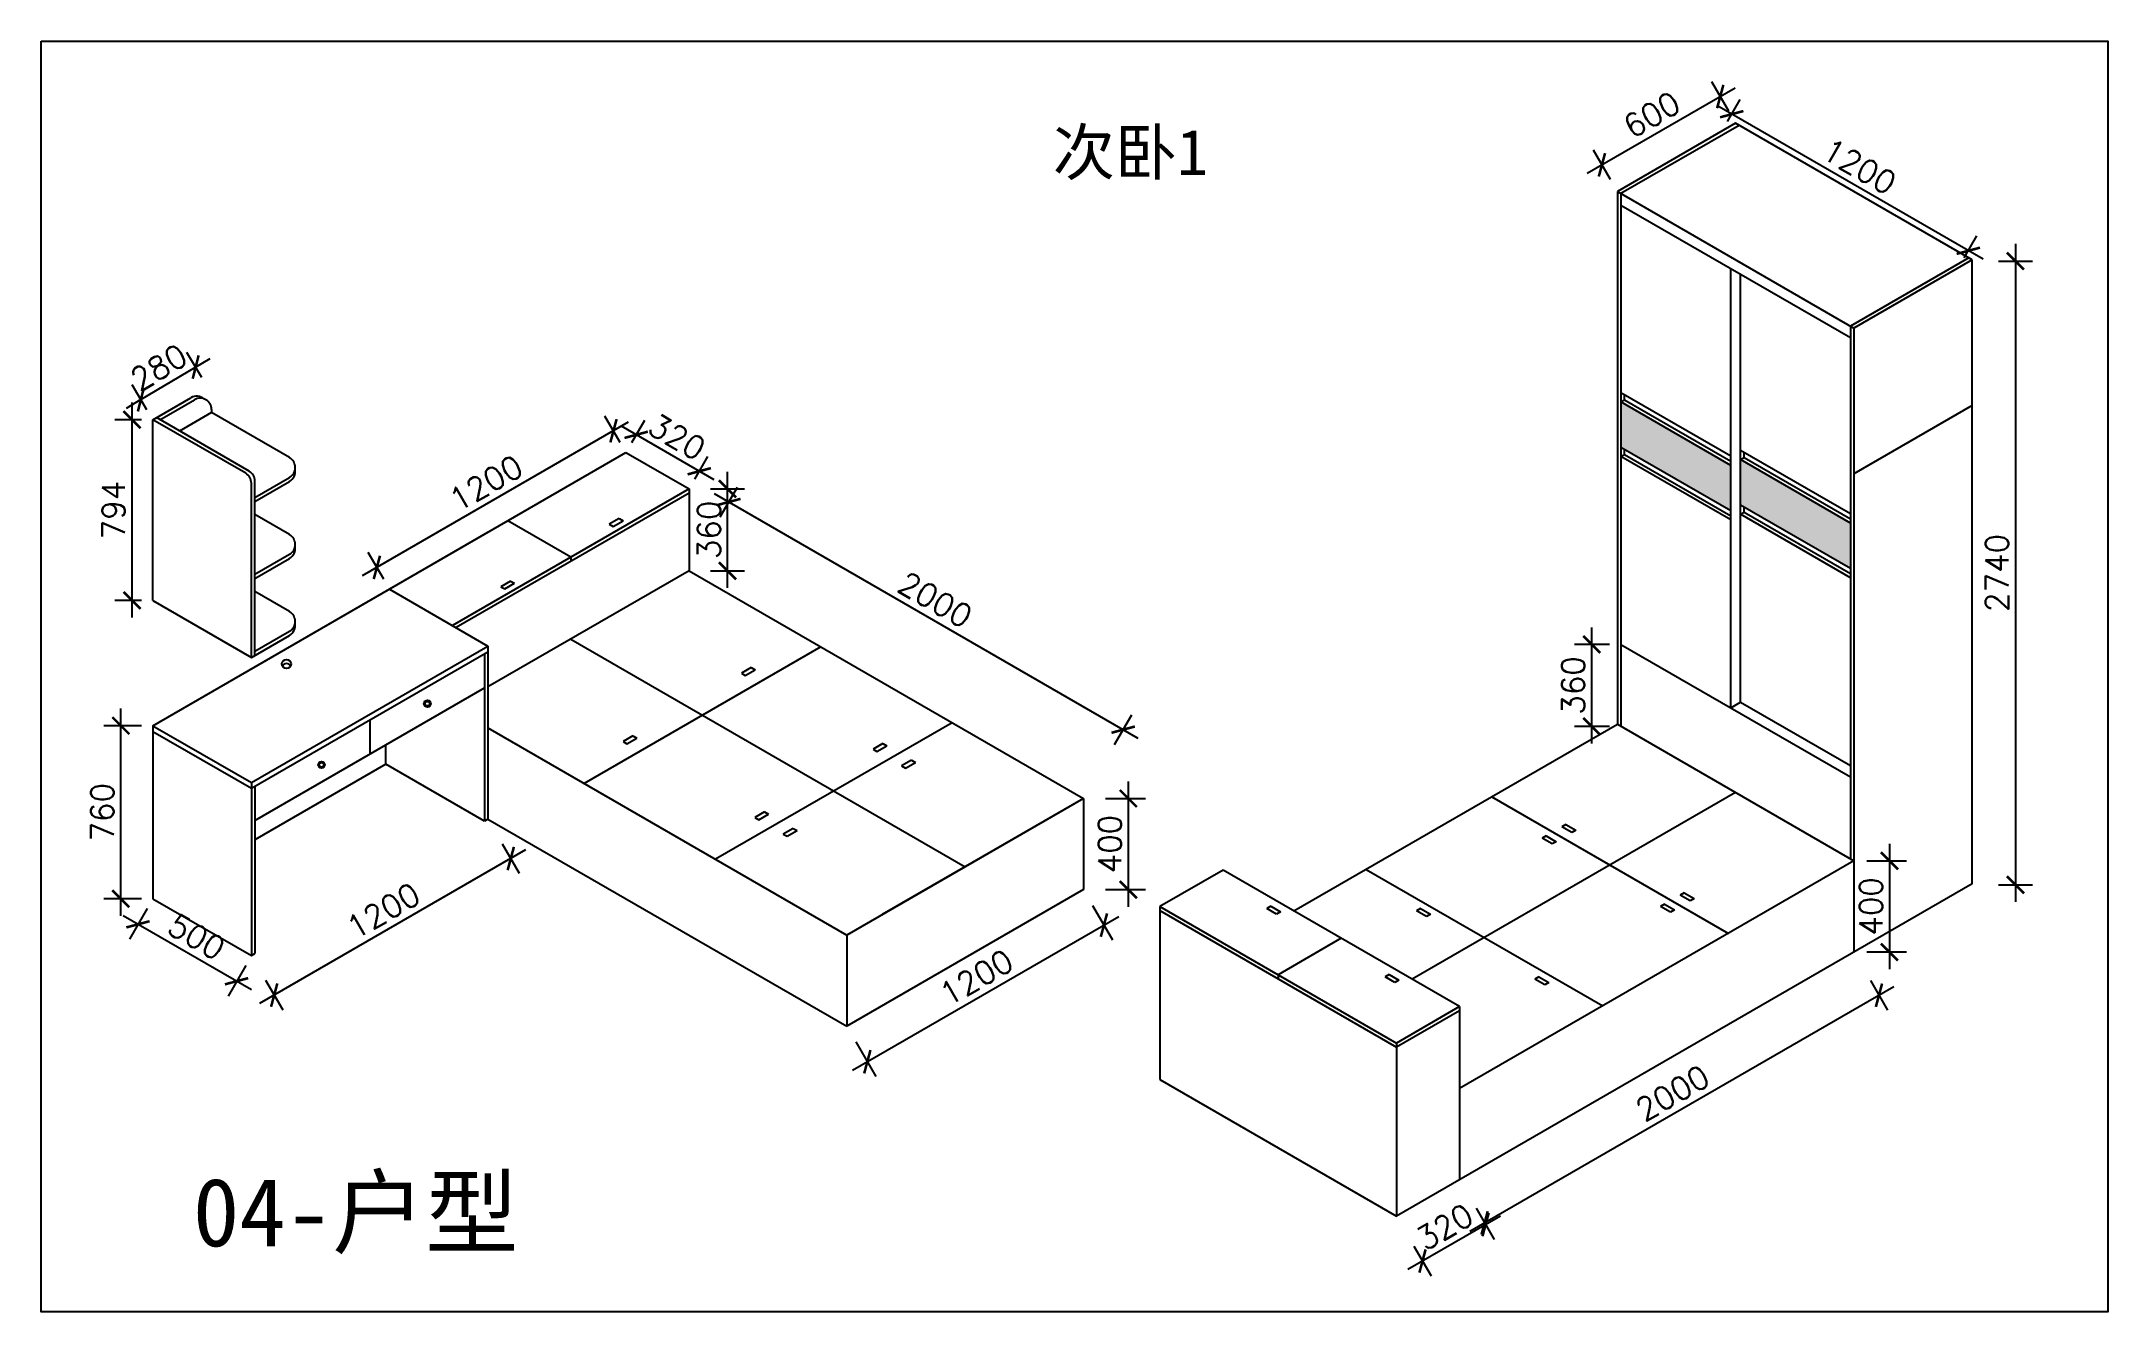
# Model space of a CAD drawing. Header units: millimetres. Extents: x 197048 to 234198, y -884 to 47075.
# Drawn here: x 211738 to 220813, y 2031 to 7611 of the extents above; entities that cross this region are included whole.
import ezdxf

# ---------------------------------------------------------------- set-up
doc = ezdxf.new("R2010")
doc.units = ezdxf.units.MM
doc.header["$PDMODE"] = 35
doc.header["$PDSIZE"] = -10
doc.layers.add('1', color=7, linetype='Continuous')
doc.styles.add('_TCH_DIM', font='simplex.shx')
doc.styles.add('样式 1', font='')
doc.styles.get('样式 1').set_extended_font_data('FangSong_GB2312')
doc.dimstyles.new('平面内标注', dxfattribs={"dimscale": 50, "dimtxt": 2, "dimasz": 1.5, "dimexe": 1.5, "dimexo": 1, "dimtad": 1, "dimdec": 0, "dimdsep": 46, "dimtxsty": '_TCH_DIM', "dimblk": 'ARCHTICK', "dimcen": 2.5, "dimdle": 1.5, "dimclrd": 8, "dimclre": 8, "dimadec": 0, "dimazin": 0, "dimtfac": 1, "dimtdec": 0, "dimtix": 1, "dimtmove": 2, "dimatfit": 3, "dimfxl": 0, "dimarcsym": 0})

msp = doc.modelspace()

# ---------------------------------------------------------------- texts
at = {"color": 1, "insert": (216179.9, 7001.4), "char_height": 200, "width": 3807.521, "attachment_point": 7, "style": '样式 1'}
msp.add_mtext('{\\fSimHei|b0|i0|c134|p2;次卧1}', dxfattribs=at)
at = {"color": 3, "insert": (212403.2, 2283), "char_height": 300, "width": 6550.843, "attachment_point": 7, "style": '样式 1'}
msp.add_mtext('{\\fSimHei|b0|i0|c134|p2;04-户型}', dxfattribs=at)

# ---------------------------------------------------------------- blocks, each defined once
blk = doc.blocks.new('_ArchTick')
at = {"color": 0, "linetype": 'ByBlock', "const_width": 0.15}
blk.add_lwpolyline([(-0.5, -0.5), (0.5, 0.5)], dxfattribs=at)
blk = doc.blocks.new('*D425')
at = {"layer": '1', "color": 8, "lineweight": -2}
for p, q in [((212660.1, 3445.1), (212097.2, 3770.1)), ((212202.1, 3801.8), (212124.6, 3667.7)), ((212635.1, 3551.8), (212557.6, 3417.7))]:
    blk.add_line(p, q, dxfattribs=at)
at = {"layer": 'Defpoints', "color": 0}
for p in [(212227.1, 3845.1), (212162.1, 3732.6), (212660.1, 3595.1)]:
    blk.add_point(p, dxfattribs=at)
at = {"layer": '1', "color": 8, "lineweight": -2, "xscale": 75, "yscale": 75, "zscale": 75}
for p, rotation in [((212162.1, 3732.6), 149.9999999999986), ((212595.1, 3482.6), 329.9999999999986)]:
    blk.add_blockref('_ArchTick', p, dxfattribs=dict(at, rotation=rotation))
at = {"layer": '1', "color": 0, "insert": (212419.3, 3678), "char_height": 100, "attachment_point": 5, "rotation": 330, "style": '_TCH_DIM'}
blk.add_mtext('500', dxfattribs=at)
blk = doc.blocks.new('*D426')
at = {"layer": '1', "color": 8, "lineweight": -2}
for p, q in [((212086.8, 3770.1), (212086.8, 4680.1)), ((212177.1, 4605.1), (212011.8, 4605.1)), ((212177.1, 3845.1), (212011.8, 3845.1))]:
    blk.add_line(p, q, dxfattribs=at)
at = {"layer": 'Defpoints', "color": 0}
for p in [(212086.8, 4605.1), (212227.1, 4605.1), (212227.1, 3845.1)]:
    blk.add_point(p, dxfattribs=at)
at = {"layer": '1', "color": 8, "lineweight": -2, "xscale": 75, "yscale": 75, "zscale": 75}
for p, rotation in [((212086.8, 4605.1), 90), ((212086.8, 3845.1), 270)]:
    blk.add_blockref('_ArchTick', p, dxfattribs=dict(at, rotation=rotation))
at = {"layer": '1', "color": 0, "insert": (212005.5, 4225.1), "char_height": 100, "attachment_point": 5, "rotation": 90, "style": '_TCH_DIM'}
blk.add_mtext('760', dxfattribs=at)
blk = doc.blocks.new('*D430')
at = {"layer": '1', "color": 8, "lineweight": -2}
for p, q in [((216354.8, 3815.7), (216442.3, 3664.2)), ((215300.6, 3091.6), (216469.7, 3766.6)), ((215315.6, 3215.7), (215403.1, 3064.2))]:
    blk.add_line(p, q, dxfattribs=at)
at = {"layer": 'Defpoints', "color": 0}
for p in [(216314.7, 3885.1), (216404.8, 3729.1), (215275.5, 3285.1)]:
    blk.add_point(p, dxfattribs=at)
at = {"layer": '1', "color": 8, "lineweight": -2, "xscale": 75, "yscale": 75, "zscale": 75}
for p, rotation in [((216404.8, 3729.1), 29.99999999999958), ((215365.6, 3129.1), 209.9999999999996)]:
    blk.add_blockref('_ArchTick', p, dxfattribs=dict(at, rotation=rotation))
at = {"layer": '1', "color": 0, "insert": (215844.5, 3499.5), "char_height": 100, "attachment_point": 5, "rotation": 30, "style": '_TCH_DIM'}
blk.add_mtext('1200', dxfattribs=at)
blk = doc.blocks.new('*D380')
at = {"layer": '1', "color": 8, "lineweight": -2}
for p, q in [((216512.2, 3810.1), (216512.2, 4360.1)), ((216412.2, 4285.1), (216587.2, 4285.1)), ((216412.2, 3885.1), (216587.2, 3885.1))]:
    blk.add_line(p, q, dxfattribs=at)
at = {"layer": 'Defpoints', "color": 0}
for p in [(216314.7, 4285.1), (216512.2, 4285.1), (216314.7, 3885.1)]:
    blk.add_point(p, dxfattribs=at)
at = {"layer": '1', "color": 8, "lineweight": -2, "xscale": 75, "yscale": 75, "zscale": 75}
for p, rotation in [((216512.2, 4285.1), 90), ((216512.2, 3885.1), 270)]:
    blk.add_blockref('_ArchTick', p, dxfattribs=dict(at, rotation=rotation))
at = {"layer": '1', "color": 0, "insert": (216430.9, 4085.1), "char_height": 100, "attachment_point": 5, "rotation": 90, "style": '_TCH_DIM'}
blk.add_mtext('400', dxfattribs=at)
blk = doc.blocks.new('*D432')
at = {"layer": '1', "color": 8, "lineweight": -2}
for p, q in [((219143.9, 7259.4), (219199.7, 7356.1)), ((220266.4, 6653.6), (219097.3, 7328.6)), ((220183.1, 6659.4), (220238.9, 6756.1))]:
    blk.add_line(p, q, dxfattribs=at)
at = {"layer": 'Defpoints', "color": 0}
for p in [(219162.2, 7291.1), (219118.9, 7216.1), (220158.1, 6616.1)]:
    blk.add_point(p, dxfattribs=at)
at = {"layer": '1', "color": 8, "lineweight": -2, "xscale": 75, "yscale": 75, "zscale": 75}
for p, rotation in [((219162.2, 7291.1), 150.0000000000001), ((220201.4, 6691.1), 330.0000000000001)]:
    blk.add_blockref('_ArchTick', p, dxfattribs=dict(at, rotation=rotation))
at = {"layer": '1', "color": 0, "insert": (219722.5, 7061.5), "char_height": 100, "attachment_point": 5, "rotation": 330, "style": '_TCH_DIM'}
blk.add_mtext('1200', dxfattribs=at)
blk = doc.blocks.new('*D436')
at = {"layer": '1', "color": 8, "lineweight": -2}
for p, q in [((219855, 4086.1), (219855, 3536.1)), ((219755, 4011.1), (219930, 4011.1)), ((219755, 3611.1), (219930, 3611.1))]:
    blk.add_line(p, q, dxfattribs=at)
at = {"layer": 'Defpoints', "color": 0}
for p in [(219699.1, 4011.1), (219699.1, 3611.1), (219855, 3611.1)]:
    blk.add_point(p, dxfattribs=at)
at = {"layer": '1', "color": 8, "lineweight": -2, "xscale": 75, "yscale": 75, "zscale": 75}
for p, rotation in [((219855, 4011.1), 90), ((219855, 3611.1), 270)]:
    blk.add_blockref('_ArchTick', p, dxfattribs=dict(at, rotation=rotation))
at = {"layer": '1', "color": 0, "insert": (219773.8, 3811.1), "char_height": 100, "attachment_point": 5, "rotation": 90, "style": '_TCH_DIM'}
blk.add_mtext('400', dxfattribs=at)
blk = doc.blocks.new('*D437')
at = {"layer": '1', "color": 8, "lineweight": -2}
for p, q in [((218547.3, 4527.1), (218547.3, 5037.1)), ((218625.5, 4962.1), (218472.3, 4962.1)), ((218625.5, 4602.1), (218472.3, 4602.1))]:
    blk.add_line(p, q, dxfattribs=at)
at = {"layer": 'Defpoints', "color": 0}
for p in [(218547.3, 4962.1), (218675.5, 4962.1), (218675.5, 4602.1)]:
    blk.add_point(p, dxfattribs=at)
at = {"layer": '1', "color": 8, "lineweight": -2, "xscale": 75, "yscale": 75, "zscale": 75}
for p, rotation in [((218547.3, 4962.1), 90), ((218547.3, 4602.1), 270)]:
    blk.add_blockref('_ArchTick', p, dxfattribs=dict(at, rotation=rotation))
at = {"layer": '1', "color": 0, "insert": (218466.1, 4782.1), "char_height": 100, "attachment_point": 5, "rotation": 90, "style": '_TCH_DIM'}
blk.add_mtext('360', dxfattribs=at)
blk = doc.blocks.new('*D484')
at = {"layer": '1', "color": 8, "lineweight": -2}
for p, q in [((213762, 4086.6), (213837, 3956.7)), ((213864.5, 4059.1), (212695.3, 3384.1)), ((212722.8, 3486.6), (212797.8, 3356.7))]:
    blk.add_line(p, q, dxfattribs=at)
at = {"layer": 'Defpoints', "color": 0}
for p in [(213699.3, 4195.1), (212660.1, 3595.1), (212760.3, 3421.6)]:
    blk.add_point(p, dxfattribs=at)
at = {"layer": '1', "color": 8, "lineweight": -2, "xscale": 75, "yscale": 75, "zscale": 75}
for p, rotation in [((213799.5, 4021.6), 29.9999999999995), ((212760.3, 3421.6), 209.9999999999995)]:
    blk.add_blockref('_ArchTick', p, dxfattribs=dict(at, rotation=rotation))
at = {"layer": '1', "color": 0, "insert": (213239.3, 3792), "char_height": 100, "attachment_point": 5, "rotation": 30, "style": '_TCH_DIM'}
blk.add_mtext('1200', dxfattribs=at)
blk = doc.blocks.new('*D486')
at = {"layer": '1', "color": 8, "lineweight": -2}
for p, q in [((212135.9, 5080.1), (212135.9, 6024.1)), ((212177.1, 5949.1), (212060.9, 5949.1)), ((212177.1, 5155.1), (212060.9, 5155.1))]:
    blk.add_line(p, q, dxfattribs=at)
at = {"layer": 'Defpoints', "color": 0}
for p in [(212135.9, 5949.1), (212227.1, 5949.1), (212227.1, 5155.1)]:
    blk.add_point(p, dxfattribs=at)
at = {"layer": '1', "color": 8, "lineweight": -2, "xscale": 75, "yscale": 75, "zscale": 75}
for p, rotation in [((212135.9, 5949.1), 90), ((212135.9, 5155.1), 270)]:
    blk.add_blockref('_ArchTick', p, dxfattribs=dict(at, rotation=rotation))
at = {"layer": '1', "color": 0, "insert": (212054.7, 5552.1), "char_height": 100, "attachment_point": 5, "rotation": 90, "style": '_TCH_DIM'}
blk.add_mtext('794', dxfattribs=at)
blk = doc.blocks.new('*D487')
at = {"layer": '1', "color": 8, "lineweight": -2}
for p, q in [((214692.4, 5685.2), (214285.3, 5920.2)), ((214330.5, 5848.4), (214387.8, 5947.6)), ((214607.7, 5688.4), (214664.9, 5787.6))]:
    blk.add_line(p, q, dxfattribs=at)
at = {"layer": 'Defpoints', "color": 0}
for p in [(214350.3, 5882.7), (214305.5, 5805.1), (214582.7, 5645.1)]:
    blk.add_point(p, dxfattribs=at)
at = {"layer": '1', "color": 8, "lineweight": -2, "xscale": 75, "yscale": 75, "zscale": 75}
for p, rotation in [((214350.3, 5882.7), 149.9999999999997), ((214627.4, 5722.7), 329.9999999999997)]:
    blk.add_blockref('_ArchTick', p, dxfattribs=dict(at, rotation=rotation))
at = {"layer": '1', "color": 0, "insert": (214529.5, 5873), "char_height": 100, "attachment_point": 5, "rotation": 330, "style": '_TCH_DIM'}
blk.add_mtext('320', dxfattribs=at)
blk = doc.blocks.new('*D488')
at = {"layer": '1', "color": 8, "lineweight": -2}
for p, q in [((214315.5, 5937.9), (213146.4, 5262.9)), ((214280.5, 5848.4), (214213.1, 5965.3)), ((213241.3, 5248.4), (213173.8, 5365.3))]:
    blk.add_line(p, q, dxfattribs=at)
at = {"layer": 'Defpoints', "color": 0}
for p in [(214305.5, 5805.1), (213211.3, 5300.4), (213266.3, 5205.1)]:
    blk.add_point(p, dxfattribs=at)
at = {"layer": '1', "color": 8, "lineweight": -2, "xscale": 75, "yscale": 75, "zscale": 75}
for p, rotation in [((214250.6, 5900.4), 30.00000000000006), ((213211.3, 5300.4), 210.0000000000001)]:
    blk.add_blockref('_ArchTick', p, dxfattribs=dict(at, rotation=rotation))
at = {"layer": '1', "color": 0, "insert": (213690.3, 5670.7), "char_height": 100, "attachment_point": 5, "rotation": 30, "style": '_TCH_DIM'}
blk.add_mtext('1200', dxfattribs=at)
blk = doc.blocks.new('*D489')
at = {"layer": '1', "color": 8, "lineweight": -2}
for p, q in [((214751.3, 5210.1), (214751.3, 5720.1)), ((214676.3, 5645.1), (214826.3, 5645.1)), ((214676.3, 5285.1), (214826.3, 5285.1))]:
    blk.add_line(p, q, dxfattribs=at)
at = {"layer": 'Defpoints', "color": 0}
for p in [(214582.7, 5645.1), (214751.3, 5645.1), (214582.7, 5285.1)]:
    blk.add_point(p, dxfattribs=at)
at = {"layer": '1', "color": 8, "lineweight": -2, "xscale": 75, "yscale": 75, "zscale": 75}
for p, rotation in [((214751.3, 5645.1), 90), ((214751.3, 5285.1), 270)]:
    blk.add_blockref('_ArchTick', p, dxfattribs=dict(at, rotation=rotation))
at = {"layer": '1', "color": 0, "insert": (214670, 5465.1), "char_height": 100, "attachment_point": 5, "rotation": 90, "style": '_TCH_DIM'}
blk.add_mtext('360', dxfattribs=at)
blk = doc.blocks.new('*D490')
at = {"layer": '1', "color": 8, "lineweight": -2}
for p, q in [((214719.8, 5522.7), (214794.8, 5652.6)), ((214692.4, 5625.2), (216554.3, 4550.2)), ((216451.9, 4522.7), (216526.9, 4652.6))]:
    blk.add_line(p, q, dxfattribs=at)
at = {"layer": 'Defpoints', "color": 0}
for p in [(214582.7, 5285.1), (216489.4, 4587.7), (216314.7, 4285.1)]:
    blk.add_point(p, dxfattribs=at)
at = {"layer": '1', "color": 8, "lineweight": -2, "xscale": 75, "yscale": 75, "zscale": 75}
for p, rotation in [((214757.3, 5587.7), 150), ((216489.4, 4587.7), 330.0000000000001)]:
    blk.add_blockref('_ArchTick', p, dxfattribs=dict(at, rotation=rotation))
at = {"layer": '1', "color": 0, "insert": (215664, 5158), "char_height": 100, "attachment_point": 5, "rotation": 330, "style": '_TCH_DIM'}
blk.add_mtext('2000', dxfattribs=at)
blk = doc.blocks.new('*D491')
at = {"layer": '1', "color": 8, "lineweight": -2}
for p, q in [((220408.5, 6721.1), (220408.5, 3831.1)), ((220333.5, 6646.1), (220483.5, 6646.1)), ((220333.5, 3906.1), (220483.5, 3906.1))]:
    blk.add_line(p, q, dxfattribs=at)
at = {"layer": 'Defpoints', "color": 0}
for p in [(220279.4, 6646.1), (220279.4, 3906.1), (220408.5, 3906.1)]:
    blk.add_point(p, dxfattribs=at)
at = {"layer": '1', "color": 8, "lineweight": -2, "xscale": 75, "yscale": 75, "zscale": 75}
for p, rotation in [((220408.5, 6646.1), 90), ((220408.5, 3906.1), 270)]:
    blk.add_blockref('_ArchTick', p, dxfattribs=dict(at, rotation=rotation))
at = {"layer": '1', "color": 0, "insert": (220327.3, 5276.1), "char_height": 100, "attachment_point": 5, "rotation": 90, "style": '_TCH_DIM'}
blk.add_mtext('2740', dxfattribs=at)
blk = doc.blocks.new('*D492')
at = {"layer": '1', "color": 8, "lineweight": -2}
for p, q in [((219176.7, 7406.1), (218527.1, 7031.1)), ((219149.2, 7303.7), (219074.2, 7433.6)), ((218629.6, 7003.7), (218554.6, 7133.6))]:
    blk.add_line(p, q, dxfattribs=at)
at = {"layer": 'Defpoints', "color": 0}
for p in [(219179.5, 7251.1), (218592.1, 7068.6), (218659.9, 6951.1)]:
    blk.add_point(p, dxfattribs=at)
at = {"layer": '1', "color": 8, "lineweight": -2, "xscale": 75, "yscale": 75, "zscale": 75}
for p, rotation in [((219111.7, 7368.6), 29.99999999999981), ((218592.1, 7068.6), 209.9999999999998)]:
    blk.add_blockref('_ArchTick', p, dxfattribs=dict(at, rotation=rotation))
at = {"layer": '1', "color": 0, "insert": (218811.3, 7289), "char_height": 100, "attachment_point": 5, "rotation": 30, "style": '_TCH_DIM'}
blk.add_mtext('600', dxfattribs=at)
blk = doc.blocks.new('*D493')
at = {"layer": '1', "color": 8, "lineweight": -2}
for p, q in [((219873.8, 3458.6), (218011.9, 2383.6)), ((219771.4, 3486.1), (219846.4, 3356.2)), ((218039.3, 2486.1), (218114.3, 2356.2))]:
    blk.add_line(p, q, dxfattribs=at)
at = {"layer": 'Defpoints', "color": 0}
for p in [(219699.1, 3611.1), (217967.1, 2611.1), (218076.8, 2421.1)]:
    blk.add_point(p, dxfattribs=at)
at = {"layer": '1', "color": 8, "lineweight": -2, "xscale": 75, "yscale": 75, "zscale": 75}
for p, rotation in [((219808.9, 3421.1), 29.99999999999917), ((218076.8, 2421.1), 209.9999999999992)]:
    blk.add_blockref('_ArchTick', p, dxfattribs=dict(at, rotation=rotation))
at = {"layer": '1', "color": 0, "insert": (218902.2, 2991.5), "char_height": 100, "attachment_point": 5, "rotation": 30, "style": '_TCH_DIM'}
blk.add_mtext('2000', dxfattribs=at)
blk = doc.blocks.new('*D494')
at = {"layer": '1', "color": 8, "lineweight": -2}
for p, q in [((218146.1, 2451.1), (217739.1, 2216.1)), ((218043.6, 2478.6), (218118.6, 2348.7)), ((217766.5, 2318.6), (217841.5, 2188.7))]:
    blk.add_line(p, q, dxfattribs=at)
at = {"layer": 'Defpoints', "color": 0}
for p in [(217967.1, 2611.1), (217690, 2451.1), (217804, 2253.6)]:
    blk.add_point(p, dxfattribs=at)
at = {"layer": '1', "color": 8, "lineweight": -2, "xscale": 75, "yscale": 75, "zscale": 75}
for p, rotation in [((218081.1, 2413.6), 29.99999999999966), ((217804, 2253.6), 209.9999999999997)]:
    blk.add_blockref('_ArchTick', p, dxfattribs=dict(at, rotation=rotation))
at = {"layer": '1', "color": 0, "insert": (217901.9, 2404), "char_height": 100, "attachment_point": 5, "rotation": 30, "style": '_TCH_DIM'}
blk.add_mtext('320', dxfattribs=at)
blk = doc.blocks.new('*D522')
at = {"layer": '1', "color": 8, "lineweight": -2}
for p, q in [((212174.7, 6037.2), (212415.4, 6180.3)), ((212442.2, 6135.2), (212377, 6244.8)), ((212415.4, 6180.3), (212479.8, 6218.6)), ((212201.5, 5992.1), (212136.4, 6101.7)), ((212174.7, 6037.2), (212110.3, 5998.9))]:
    blk.add_line(p, q, dxfattribs=at)
at = {"layer": 'Defpoints', "color": 0}
for p in [(212415.4, 6180.3), (212467.7, 6092.3), (212227.1, 5949.1)]:
    blk.add_point(p, dxfattribs=at)
at = {"layer": '1', "color": 8, "lineweight": -2, "xscale": 75, "yscale": 75, "zscale": 75}
for p, rotation in [((212415.4, 6180.3), 210.7383619298755), ((212174.7, 6037.2), 30.73836192987552)]:
    blk.add_blockref('_ArchTick', p, dxfattribs=dict(at, rotation=rotation))
at = {"layer": '1', "color": 0, "insert": (212253.5, 6178.6), "char_height": 100, "attachment_point": 5, "rotation": 30.73836, "style": '_TCH_DIM'}
blk.add_mtext('280', dxfattribs=at)

# ---------------------------------------------------------------- dimensions: what is measured, and where the dimension line sits
at = {"layer": '1', "color": 0}
for p1, p2, distance, override, picture, middle in [((219179.5, 7251.1), (218659.9, 6951.1), -135.7, {"dimfxl": 1.5, "dimfxlon": 1}, '*D492', (218811.3, 7289)), ((220158.1, 6616.1), (219118.9, 7216.1), -86.6, {"dimfxl": 2, "dimfxlon": 1}, '*D432', (219722.5, 7061.5)), ((220279.4, 6646.1), (220279.4, 3906.1), 129.1, {"dimfxl": 1.5, "dimfxlon": 1}, '*D491', (220327.3, 5276.1)), ((212227.1, 5949.1), (212467.7, 6092.3), 102.5, {"dimfxl": 1.5, "dimfxlon": 1}, '*D522', (212253.5, 6178.6)), ((214305.5, 5805.1), (213266.3, 5205.1), -110, {"dimfxl": 1.5, "dimfxlon": 1}, '*D488', (213690.3, 5670.7)), ((214582.7, 5645.1), (214305.5, 5805.1), -89.5, {"dimfxl": 1.5, "dimfxlon": 1}, '*D487', (214529.5, 5873)), ((214582.7, 5285.1), (214582.7, 5645.1), -168.6, {"dimfxl": 1.5, "dimfxlon": 1}, '*D489', (214670, 5465.1)), ((214582.7, 5285.1), (216314.7, 4285.1), 349.3, {"dimfxl": 1.5, "dimfxlon": 1}, '*D490', (215664, 5158)), ((218675.5, 4602.1), (218675.5, 4962.1), 128.2, {"dimfxl": 2, "dimfxlon": 1}, '*D437', (218466.1, 4782.1)), ((212227.1, 3845.1), (212227.1, 4605.1), 140.3, {"dimfxl": 2, "dimfxlon": 1}, '*D426', (212005.5, 4225.1)), ((216314.7, 3885.1), (216314.7, 4285.1), -197.5, {"dimfxl": 2, "dimfxlon": 1}, '*D380', (216430.9, 4085.1)), ((219699.1, 4011.1), (219699.1, 3611.1), 155.9, {"dimfxl": 2, "dimfxlon": 1}, '*D436', (219773.8, 3811.1)), ((212660.1, 3595.1), (212227.1, 3845.1), 129.9, {"dimfxl": 2, "dimfxlon": 1}, '*D425', (212419.3, 3678)), ((215275.5, 3285.1), (216314.7, 3885.1), -180.1, {"dimfxl": 2, "dimfxlon": 1}, '*D430', (215844.5, 3499.5)), ((219699.1, 3611.1), (217967.1, 2611.1), 219.4, {"dimfxl": 1.5, "dimfxlon": 1}, '*D493', (218902.2, 2991.5)), ((217967.1, 2611.1), (217690, 2451.1), 228.1, {"dimfxl": 1.5, "dimfxlon": 1}, '*D494', (217901.9, 2404))]:
    dim = msp.add_aligned_dim(p1=p1, p2=p2, distance=distance, dimstyle='平面内标注', override=override, dxfattribs=at)
    dim.commit()
    dim.dimension.update_dxf_attribs({"geometry": picture, "text_midpoint": middle})
dim = msp.add_linear_dim(base=(212135.9, 5949.1), p1=(212227.1, 5155.1), p2=(212227.1, 5949.1), angle=90, dimstyle='平面内标注', override={"dimfxl": 1.5, "dimfxlon": 1}, dxfattribs=at)
dim.commit()
dim.dimension.update_dxf_attribs({"geometry": '*D486', "text_midpoint": (212054.7, 5552.1)})
at = {"layer": '1'}
dim = msp.add_aligned_dim(p1=(213699.3, 4195.1), p2=(212660.1, 3595.1), distance=200.4, dimstyle='平面内标注', override={"dimfxl": 1.5, "dimfxlon": 1}, dxfattribs=at)
dim.commit()
dim.dimension.update_dxf_attribs({"geometry": '*D484', "text_midpoint": (213239.3, 3792)})

# ---------------------------------------------------------------- hatches: boundary and pattern name
at = {"layer": '1'}
for points in [[(219157.9, 5748.6), (218675.5, 6027.1), (218675.5, 5827.1), (219157.9, 5548.6)], [(219201.2, 5773.6), (219201.2, 5573.6), (219683.6, 5295.1), (219683.6, 5495.1)]]:
    msp.add_hatch(color=4, dxfattribs=at).paths.add_polyline_path(points)

# ---------------------------------------------------------------- linework, layer by layer
at = {"color": 0, "ltscale": 10}
for centre, radius in [((213433.1, 4701.6), 15), ((213433.1, 4701.6), 10), ((212968.1, 4433.1), 15), ((212968.1, 4433.1), 10)]:
    msp.add_circle(centre, radius, dxfattribs=at)
at = {"layer": '1', "color": 0}
for p, q in [((219179.5, 7251.1), (218659.9, 6951.1)), ((219195.1, 7242.1), (218675.5, 6942.1)), ((220218.8, 6651.1), (219179.5, 7251.1)), ((218659.9, 6951.1), (219699.1, 6351.1)), ((218659.9, 6951.1), (218659.9, 4611.1)), ((218675.5, 6942.1), (218675.5, 4602.1)), ((218675.5, 6892.1), (219683.6, 6310.1)), ((220203.2, 6660.1), (219683.6, 6360.1)), ((220218.8, 6651.1), (219699.1, 6351.1)), ((220218.8, 3911.1), (220218.8, 6651.1)), ((219157.9, 4683.6), (219157.9, 6613.6)), ((219201.2, 4708.6), (219201.2, 6588.6)), ((219683.6, 6360.1), (219683.6, 4020.1)), ((219699.1, 6351.1), (219699.1, 3611.1)), ((212227.1, 5949.1), (212394.6, 6045.8)), ((212258.3, 5949.1), (212410.2, 6036.8)), ((212485.2, 5993.5), (212485.2, 5980.1)), ((219157.9, 5788.6), (218675.5, 6067.1)), ((219157.9, 5788.6), (218675.5, 6067.1)), ((218675.5, 6027.1), (218691.1, 6036.1)), ((219157.9, 5748.6), (218675.5, 6027.1)), ((219157.9, 5748.6), (218675.5, 6027.1)), ((218691.1, 6036.1), (218691.1, 6058.1)), ((218691.1, 6036.1), (219157.9, 5766.6)), ((220218.8, 6011.1), (219699.1, 5711.1)), ((212227.1, 5155.1), (212227.1, 5949.1)), ((212635.1, 5713.6), (212227.1, 5949.1)), ((212650.7, 5722.6), (212242.7, 5958.1)), ((212485.2, 5980.1), (212344.9, 5899.1)), ((212827.6, 5782.4), (212485.2, 5980.1)), ((219157.9, 5548.6), (218675.5, 5827.1)), ((218691.1, 5796.1), (218691.1, 5818.1)), ((219683.6, 5535.1), (219201.2, 5813.6)), ((219683.6, 5535.1), (219201.2, 5813.6)), ((212227.1, 4605.1), (214305.5, 5805.1)), ((214305.5, 5805.1), (214321.1, 5796.1)), ((214305.5, 5805.1), (214582.7, 5645.1)), ((218675.5, 5787.1), (218691.1, 5796.1)), ((219157.9, 5508.6), (218675.5, 5787.1)), ((218691.1, 5796.1), (219157.9, 5526.6)), ((219201.2, 5773.6), (219216.8, 5782.6)), ((219683.6, 5495.1), (219201.2, 5773.6)), ((219683.6, 5495.1), (219201.2, 5773.6)), ((219216.8, 5782.6), (219216.8, 5804.6)), ((219216.8, 5782.6), (219683.6, 5513.1)), ((212660.1, 4905.1), (212660.1, 5670.3)), ((212675.7, 5608.1), (212827.6, 5695.8)), ((212675.7, 4914.1), (212675.7, 5679.3)), ((212675.7, 5590.1), (212827.6, 5677.8)), ((212675.7, 5590.1), (212827.6, 5677.8)), ((214582.7, 5645.1), (213543.4, 5045.1)), ((214582.7, 5627.1), (213559, 5036.1)), ((214582.7, 5645.1), (214582.7, 5285.1)), ((219683.6, 5295.1), (219201.2, 5573.6)), ((219201.2, 5533.6), (219216.8, 5542.6)), ((219216.8, 5542.6), (219216.8, 5564.6)), ((219216.8, 5542.6), (219683.6, 5273.1)), ((212660.1, 4855.1), (213699.3, 5455.1)), ((212827.6, 5444.4), (212675.7, 5532.1)), ((214063.1, 5345.1), (213785.9, 5505.1)), ((214275.2, 5515.6), (214231.9, 5490.6)), ((214231.9, 5490.6), (214249.2, 5480.6)), ((214249.2, 5480.6), (214292.6, 5505.6)), ((214275.2, 5515.6), (214292.6, 5505.6)), ((219683.6, 5255.1), (219201.2, 5533.6)), ((212675.7, 5270.1), (212827.6, 5357.8)), ((212675.7, 5252.1), (212827.6, 5339.8)), ((212675.7, 5252.1), (212827.6, 5339.8)), ((214582.7, 5285.1), (213699.3, 4775.1)), ((214063.1, 5345.1), (214063.1, 5327.1)), ((214582.7, 5285.1), (216314.7, 4285.1)), ((212827.6, 5106.4), (212675.7, 5194.1)), ((213266.3, 5205.1), (213699.3, 4955.1)), ((213798.9, 5240.6), (213755.6, 5215.6)), ((213755.6, 5215.6), (213772.9, 5205.6)), ((213772.9, 5205.6), (213816.2, 5230.6)), ((213798.9, 5240.6), (213816.2, 5230.6)), ((212227.1, 5155.1), (212660.1, 4905.1)), ((212660.1, 4905.1), (212827.6, 5001.8)), ((212675.7, 4932.1), (212827.6, 5019.8)), ((212660.1, 4355.1), (213699.3, 4955.1)), ((212660.1, 4330.1), (213699.3, 4930.1)), ((213683.7, 4921.1), (213683.7, 4186.1)), ((213699.3, 4955.1), (213699.3, 4195.1)), ((214063.1, 4985.1), (215795.1, 3985.1)), ((215161.2, 4951.1), (214121.9, 4351.1)), ((218675.5, 4962.1), (219683.6, 4380.1)), ((214855.5, 4860.6), (214812.2, 4835.6)), ((214812.2, 4835.6), (214829.5, 4825.6)), ((214829.5, 4825.6), (214872.8, 4850.6)), ((214855.5, 4860.6), (214872.8, 4850.6)), ((212675.7, 4189.1), (213683.7, 4771.1)), ((213179.7, 4630.1), (213179.7, 4480.1)), ((219157.9, 4683.6), (219201.2, 4708.6)), ((219201.2, 4708.6), (219683.6, 4430.1)), ((212227.1, 4605.1), (212227.1, 3845.1)), ((212227.1, 4605.1), (212660.1, 4355.1)), ((212227.1, 4580.1), (212660.1, 4330.1)), ((213699.3, 4595.1), (215275.5, 3685.1)), ((214335.9, 4560.6), (214292.6, 4535.6)), ((214309.9, 4525.6), (214353.2, 4550.6)), ((214335.9, 4560.6), (214353.2, 4550.6)), ((215737.9, 4618.1), (214698.7, 4018.1)), ((217239.6, 3791.1), (218659.9, 4611.1)), ((218659.9, 4611.1), (219699.1, 4011.1)), ((213250.7, 4436.1), (213250.7, 4521.1)), ((214292.6, 4535.6), (214309.9, 4525.6)), ((215434, 4526.6), (215390.7, 4501.6)), ((215390.7, 4501.6), (215408, 4491.6)), ((215408, 4491.6), (215451.3, 4516.6)), ((215434, 4526.6), (215451.3, 4516.6)), ((215559.5, 4454.1), (215516.2, 4429.1)), ((215559.5, 4454.1), (215576.9, 4444.1)), ((213250.7, 4436.1), (212675.7, 4104.1)), ((213683.7, 4186.1), (213250.7, 4436.1)), ((215516.2, 4429.1), (215533.6, 4419.1)), ((215533.6, 4419.1), (215576.9, 4444.1)), ((212660.1, 4355.1), (212660.1, 3595.1)), ((212675.7, 4339.1), (212675.7, 3604.1)), ((216314.7, 4285.1), (215275.5, 3685.1)), ((216314.7, 4285.1), (215431.4, 3775.1)), ((216314.7, 4285.1), (216314.7, 3885.1)), ((219179.5, 4311.1), (217759.3, 3491.1)), ((218108.3, 4292.6), (219147.5, 3692.6)), ((213699.3, 4195.1), (213683.7, 4186.1)), ((213699.3, 4195.1), (215275.5, 3285.1)), ((214914.4, 4226.6), (214871.1, 4201.6)), ((214871.1, 4201.6), (214888.4, 4191.6)), ((214888.4, 4191.6), (214931.7, 4216.6)), ((214914.4, 4226.6), (214931.7, 4216.6)), ((215039.9, 4154.1), (214996.6, 4129.1)), ((214996.6, 4129.1), (215013.9, 4119.1)), ((215013.9, 4119.1), (215057.3, 4144.1)), ((215039.9, 4154.1), (215057.3, 4144.1)), ((218347.3, 4120.6), (218330, 4110.6)), ((218373.3, 4085.6), (218330, 4110.6)), ((218347.3, 4120.6), (218390.6, 4095.6)), ((218390.6, 4095.6), (218373.3, 4085.6)), ((218433.9, 4170.6), (218416.6, 4160.6)), ((218459.9, 4135.6), (218416.6, 4160.6)), ((218433.9, 4170.6), (218477.2, 4145.6)), ((218477.2, 4145.6), (218459.9, 4135.6)), ((219699.1, 4011.1), (217967.1, 3011.1)), ((216927.9, 3971.1), (216650.7, 3811.1)), ((217967.1, 3371.1), (216927.9, 3971.1)), ((217556.6, 3974.1), (218595.8, 3374.1)), ((220218.8, 3911.1), (217690, 2451.1)), ((212227.1, 3845.1), (212660.1, 3595.1)), ((216314.7, 3885.1), (215275.5, 3285.1)), ((217137.4, 3812.1), (217120.1, 3802.1)), ((217137.4, 3812.1), (217180.7, 3787.1)), ((218866.9, 3820.6), (218849.6, 3810.6)), ((218866.9, 3820.6), (218910.2, 3795.6)), ((218953.5, 3870.6), (218936.2, 3860.6)), ((218979.5, 3835.6), (218936.2, 3860.6)), ((218953.5, 3870.6), (218996.8, 3845.6)), ((218996.8, 3845.6), (218979.5, 3835.6)), ((216650.7, 3811.1), (217690, 3211.1)), ((216650.7, 3811.1), (216650.7, 3051.1)), ((216650.7, 3793.1), (217690, 3193.1)), ((217163.4, 3777.1), (217120.1, 3802.1)), ((217180.7, 3787.1), (217163.4, 3777.1)), ((217795.6, 3802.1), (217778.3, 3792.1)), ((217821.6, 3767.1), (217778.3, 3792.1)), ((217795.6, 3802.1), (217838.9, 3777.1)), ((217838.9, 3777.1), (217821.6, 3767.1)), ((218892.9, 3785.6), (218849.6, 3810.6)), ((218910.2, 3795.6), (218892.9, 3785.6)), ((215275.5, 3685.1), (215275.5, 3285.1)), ((217447.5, 3671.1), (217170.4, 3511.1)), ((212660.1, 3595.1), (212675.7, 3604.1)), ((217170.4, 3511.1), (217170.4, 3493.1)), ((217657.1, 3512.1), (217639.7, 3502.1)), ((217683, 3477.1), (217639.7, 3502.1)), ((217657.1, 3512.1), (217700.4, 3487.1)), ((217700.4, 3487.1), (217683, 3477.1)), ((218315.2, 3502.1), (218297.9, 3492.1)), ((218341.2, 3467.1), (218297.9, 3492.1)), ((218315.2, 3502.1), (218358.5, 3477.1)), ((218358.5, 3477.1), (218341.2, 3467.1)), ((217967.1, 3371.1), (217690, 3211.1)), ((217967.1, 3371.1), (217967.1, 2611.1)), ((217967.1, 3353.1), (217690, 3193.1)), ((217690, 3211.1), (217690, 2451.1)), ((216650.7, 3051.1), (217690, 2451.1))]:
    msp.add_line(p, q, dxfattribs=at)
msp.add_lwpolyline([(211737.5, 7611.1), (220813.5, 7611.1), (220813.5, 2031.1), (211737.5, 2031.1)], close=True, dxfattribs=at)
msp.add_circle((212814.2, 4876.1), 20, dxfattribs=at)
for centre, radius, start, end in [((212419.6, 6002.5), 50, 49.63024, 120), ((212435.2, 5993.5), 50, 360, 120), ((212625.7, 5679.3), 50, 0, 60), ((212802.6, 5739.1), 50, 300, 60), ((212802.6, 5721.1), 50, 300, 10.36976), ((212610.1, 5670.3), 50, 0, 60), ((212802.6, 5401.1), 50, 300, 60), ((212802.6, 5383.1), 50, 300, 10.36976), ((212802.6, 5063.1), 50, 300, 60), ((212802.6, 5045.1), 50, 300, 10.36976), ((212814.2, 4858.1), 20, 26.74368, 153.25632)]:
    msp.add_arc(centre, radius, start, end, dxfattribs=at)

msp.set_redraw_order([(e.dxf.handle, doc.entitydb.next_handle()) for e in msp.query("TEXT MTEXT ATTDEF DIMENSION ARC_DIMENSION")])  # texts and dimensions are drawn at this point

doc.saveas('drawing.dxf')
